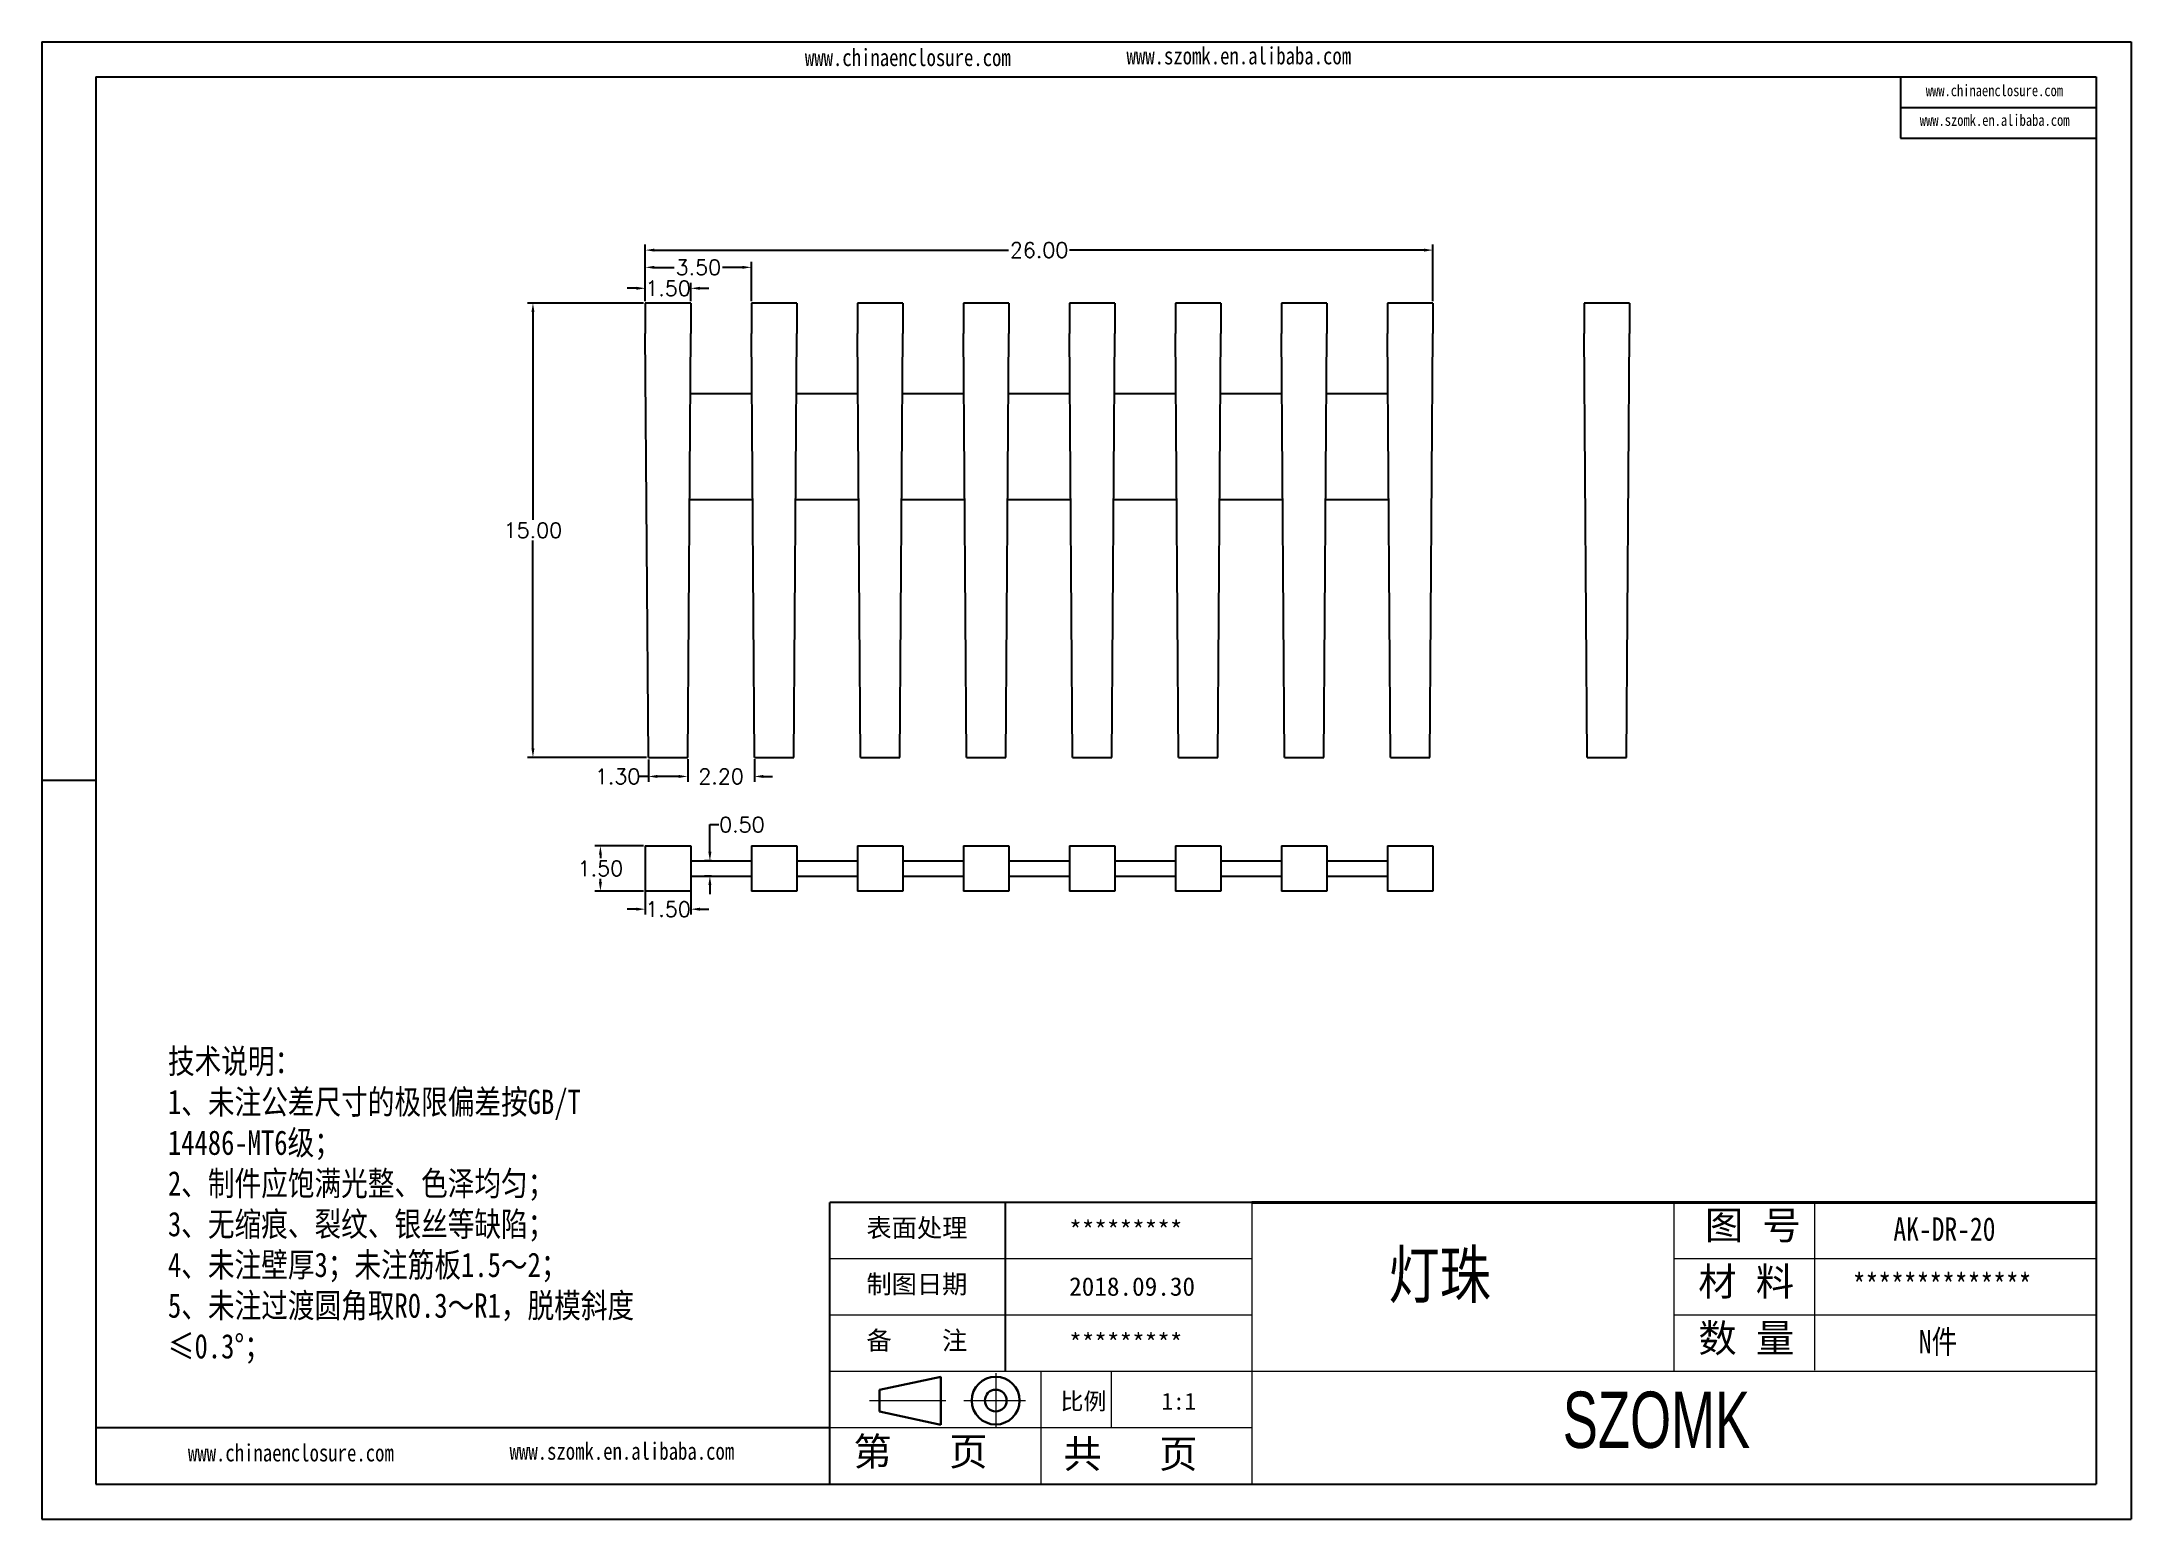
# Model space of a CAD drawing. Header units: inches. Extents: x 3261 to 5228, y 1126 to 1502.
# Drawn here: x 5159.5 to 5228.5, y 1125.7 to 1174.4 of the extents above; entities that cross this region are included whole.
import ezdxf

# ---------------------------------------------------------------- set-up
doc = ezdxf.new("R2010")
doc.units = ezdxf.units.IN
doc.header["$LTSCALE"] = 15
doc.linetypes.add('CENTER2', pattern=[28.575, 19.05, -3.175, 3.175, -3.175])
doc.layers.add('文字', color=81, linetype='Continuous')
for name, color, linetype, lineweight in [('粗实线', 7, 'Continuous', 30), ('细实线', 3, 'Continuous', 9), ('细点划线', 2, 'CENTER2', 9)]:
    doc.layers.add(name, color=color, linetype=linetype, lineweight=lineweight)
doc.styles.get("Standard").update_dxf_attribs({"font": 'txt', "bigfont": 'gbcbig.shx'})
doc.styles.add('宋体', font='', dxfattribs={"width": 0.8, "height": 3.5})
doc.styles.add('长仿宋', font='', dxfattribs={"width": 0.7, "height": 4})
doc.styles.get('宋体').set_extended_font_data('SimSun')
doc.styles.get('长仿宋').set_extended_font_data('SimSun')
doc.dimstyles.new('1', dxfattribs={"dimtxt": 0.5, "dimasz": 0.3, "dimexe": 0.18, "dimexo": 0.0625, "dimgap": 0.09, "dimtad": 0, "dimtih": 1, "dimtoh": 1, "dimzin": 0, "dimdsep": 46, "dimtxsty": 'Standard', "dimcen": 0, "dimadec": 0, "dimazin": 2, "dimtfac": 1, "dimtofl": 0, "dimtmove": 0, "dimatfit": 3, "dimfxl": 1, "dimtolj": 1, "dimtzin": 0, "dimarcsym": 0})

msp = doc.modelspace()

# ---------------------------------------------------------------- texts
at = {"width": 347.2716, "attachment_point": 1}
for s, insert, char_height in [('{\\fSimHei|b0|i0|c134|p49;表面处理}', (5186.726, 1135.58), 0.61102), ('{\\fSimHei|b0|i0|c134|p49;*********}', (5193.418, 1135.502), 0.61102), ('{\\fSimHei|b0|i0|c134|p49;制图日期}', (5186.726, 1133.722), 0.61102), ('{\\fSimHei|b0|i0|c134|p49;2018.\\fSimHei|b0|i0|c0|p49;09\\fSimHei|b0|i0|c134|p49;.\\fSimHei|b0|i0|c0|p49;30}', (5193.418, 1133.644), 0.611017), ('{\\fSimHei|b0|i0|c134|p49;备    注}', (5186.726, 1131.864), 0.61102), ('{\\fSimHei|b0|i0|c134|p49;*********}', (5193.418, 1131.786), 0.61102)]:
    msp.add_mtext(s, dxfattribs=dict(at, insert=insert, char_height=char_height))
at = {"layer": '文字', "color": 0, "attachment_point": 1, "style": '宋体'}
for s, insert, char_height, width in [('www.chinaenclosure.com', (5184.694, 1174.194), 0.56771, 9.97404), ('www.szomk.en.alibaba.com', (5195.312, 1174.25), 0.56771, 9.97404), ('www.chinaenclosure.com', (5221.698, 1173.011), 0.37847, 6.64936), ('www.szomk.en.alibaba.com', (5221.5, 1172.031), 0.37847, 6.64936), ('{\\H1.111x;技术说明：\\P1、未注公差尺寸的极限偏差按GB/T 14486-MT6级；\\P2、制件应饱满光整、色泽均匀；\\P3、无缩痕、裂纹、银丝等缺陷；\\P4、未注壁厚3；未注筋板1.5～2；\\P5、未注过渡圆角取R0.3～R1，脱模斜度≤0.3%%D；}', (5163.667, 1141.179), 0.72576, 16.34731), ('{\\H1.111x;AK-DR-20}', (5220.628, 1135.622), 0.69673, 8.05498), ('灯珠', (5203.959, 1134.504), 1.5483, 19.7943), ('{\\H1.111x;**************}', (5219.287, 1133.764), 0.69673, 8.05498), ('{\\H1.111x;N件}', (5221.47, 1131.906), 0.69673, 8.05498), ('www.chinaenclosure.com', (5164.327, 1128.132), 0.56771, 9.97404), ('www.szomk.en.alibaba.com', (5174.946, 1128.188), 0.56771, 9.97404)]:
    msp.add_mtext(s, dxfattribs=dict(at, insert=insert, char_height=char_height, width=width))
at = {"layer": '粗实线', "insert": (5209.713, 1129.868), "char_height": 1.85795, "width": 20.83502, "attachment_point": 1, "style": '长仿宋'}
msp.add_mtext('{\\fSTXinwei|b0|i0|c134|p2;SZOMK}', dxfattribs=at)
at = {"layer": '细实线', "color": 7, "attachment_point": 1}
for s, insert, char_height, width in [('{\\fSimSun|b0|i0|c134|p54;图 号}', (5214.405, 1135.826), 0.92897, 4.64486), ('{\\fSimSun|b0|i0|c134|p54;材 料   }', (5214.185, 1133.968), 0.92897, 4.64486), ('{\\fSimSun|b0|i0|c134|p54;数 量}', (5214.189, 1132.1), 0.92897, 4.19722), ('{\\fSimSun|b0|i0|c134|p54;比例}', (5193.132, 1129.83), 0.55738, 2.44674), ('{\\fSimSun|b0|i0|c134|p54;1:1}', (5196.47, 1129.83), 0.55738, 2.44674), ('{\\fSimSun|b0|i0|c134|p54;第   页}', (5186.296, 1128.356), 0.92897, 6.9673), ('{\\fSimSun|b0|i0|c134|p54; 共   页}', (5192.595, 1128.278), 0.92897, 6.9673)]:
    msp.add_mtext(s, dxfattribs=dict(at, insert=insert, char_height=char_height, width=width))

# ---------------------------------------------------------------- blocks, each defined once
blk = doc.blocks.new('*D89')
at = {"color": 0, "lineweight": -2}
for p, q in [((5179.364, 1165.803), (5175.537, 1165.803)), ((5175.717, 1165.503), (5175.717, 1158.643)), ((5175.717, 1151.103), (5175.717, 1157.963)), ((5179.464, 1150.803), (5175.537, 1150.803))]:
    blk.add_line(p, q, dxfattribs=at)
at = {"color": 0}
for points in [[(5175.667, 1165.503), (5175.767, 1165.503), (5175.717, 1165.803)], [(5175.667, 1151.103), (5175.767, 1151.103), (5175.717, 1150.803)]]:
    blk.add_solid(points, dxfattribs=at)
at = {"layer": 'Defpoints', "color": 0}
for p in [(5175.717, 1165.803), (5179.427, 1165.803), (5179.527, 1150.803)]:
    blk.add_point(p, dxfattribs=at)
at = {"color": 0, "insert": (5175.717, 1158.303), "char_height": 0.5, "attachment_point": 5}
blk.add_mtext('\\A1;15.00', dxfattribs=at)
blk = doc.blocks.new('*D90')
at = {"color": 0, "lineweight": -2}
for p, q in [((5179.427, 1165.866), (5179.427, 1167.731)), ((5179.727, 1167.551), (5191.42, 1167.551)), ((5205.127, 1167.551), (5193.434, 1167.551)), ((5205.427, 1165.866), (5205.427, 1167.731))]:
    blk.add_line(p, q, dxfattribs=at)
at = {"color": 0}
for points in [[(5179.727, 1167.601), (5179.727, 1167.501), (5179.427, 1167.551)], [(5205.127, 1167.601), (5205.127, 1167.501), (5205.427, 1167.551)]]:
    blk.add_solid(points, dxfattribs=at)
at = {"layer": 'Defpoints', "color": 0}
for p in [(5205.427, 1167.551), (5179.427, 1165.803), (5205.427, 1165.803)]:
    blk.add_point(p, dxfattribs=at)
at = {"color": 0, "insert": (5192.427, 1167.551), "char_height": 0.5, "attachment_point": 5}
blk.add_mtext('\\A1;26.00', dxfattribs=at)
blk = doc.blocks.new('*D91')
at = {"color": 0, "lineweight": -2}
for p, q in [((5179.427, 1165.866), (5179.427, 1166.47)), ((5180.927, 1165.866), (5180.927, 1166.47)), ((5179.127, 1166.29), (5178.827, 1166.29)), ((5181.227, 1166.29), (5181.527, 1166.29))]:
    blk.add_line(p, q, dxfattribs=at)
at = {"color": 0}
for points in [[(5179.127, 1166.34), (5179.127, 1166.24), (5179.427, 1166.29)], [(5181.227, 1166.34), (5181.227, 1166.24), (5180.927, 1166.29)]]:
    blk.add_solid(points, dxfattribs=at)
at = {"layer": 'Defpoints', "color": 0}
for p in [(5179.427, 1165.803), (5180.927, 1166.29), (5180.927, 1165.803)]:
    blk.add_point(p, dxfattribs=at)
at = {"color": 0, "insert": (5180.177, 1166.29), "char_height": 0.5, "attachment_point": 5}
blk.add_mtext('\\A1;1.50', dxfattribs=at)
blk = doc.blocks.new('*D92')
at = {"color": 0, "lineweight": -2}
for p, q in [((5179.427, 1165.866), (5179.427, 1167.162)), ((5182.927, 1165.866), (5182.927, 1167.162)), ((5179.727, 1166.982), (5180.379, 1166.982)), ((5182.627, 1166.982), (5181.975, 1166.982))]:
    blk.add_line(p, q, dxfattribs=at)
at = {"color": 0}
for points in [[(5179.727, 1167.032), (5179.727, 1166.932), (5179.427, 1166.982)], [(5182.627, 1167.032), (5182.627, 1166.932), (5182.927, 1166.982)]]:
    blk.add_solid(points, dxfattribs=at)
at = {"layer": 'Defpoints', "color": 0}
for p in [(5182.927, 1166.982), (5179.427, 1165.803), (5182.927, 1165.803)]:
    blk.add_point(p, dxfattribs=at)
at = {"color": 0, "insert": (5181.177, 1166.982), "char_height": 0.5, "attachment_point": 5}
blk.add_mtext('\\A1;3.50', dxfattribs=at)
blk = doc.blocks.new('*D93')
at = {"color": 0, "lineweight": -2}
for p, q in [((5179.364, 1147.889), (5177.764, 1147.889)), ((5177.944, 1147.589), (5177.944, 1147.479)), ((5179.364, 1146.389), (5177.764, 1146.389)), ((5177.944, 1146.689), (5177.944, 1146.799))]:
    blk.add_line(p, q, dxfattribs=at)
at = {"color": 0}
for points in [[(5177.894, 1147.589), (5177.994, 1147.589), (5177.944, 1147.889)], [(5177.894, 1146.689), (5177.994, 1146.689), (5177.944, 1146.389)]]:
    blk.add_solid(points, dxfattribs=at)
at = {"layer": 'Defpoints', "color": 0}
for p in [(5177.944, 1147.889), (5179.427, 1147.889), (5179.427, 1146.389)]:
    blk.add_point(p, dxfattribs=at)
at = {"color": 0, "insert": (5177.944, 1147.139), "char_height": 0.5, "attachment_point": 5}
blk.add_mtext('\\A1;1.50', dxfattribs=at)
blk = doc.blocks.new('*D94')
at = {"color": 0, "lineweight": -2}
for p, q in [((5179.427, 1146.606), (5179.427, 1145.614)), ((5180.927, 1146.606), (5180.927, 1145.614)), ((5179.127, 1145.794), (5178.827, 1145.794)), ((5181.227, 1145.794), (5181.527, 1145.794))]:
    blk.add_line(p, q, dxfattribs=at)
at = {"color": 0}
for points in [[(5179.127, 1145.844), (5179.127, 1145.744), (5179.427, 1145.794)], [(5181.227, 1145.844), (5181.227, 1145.744), (5180.927, 1145.794)]]:
    blk.add_solid(points, dxfattribs=at)
at = {"layer": 'Defpoints', "color": 0}
for p in [(5179.427, 1146.668), (5180.927, 1146.668), (5180.927, 1145.794)]:
    blk.add_point(p, dxfattribs=at)
at = {"color": 0, "insert": (5180.177, 1145.794), "char_height": 0.5, "attachment_point": 5}
blk.add_mtext('\\A1;1.50', dxfattribs=at)
blk = doc.blocks.new('*D95')
at = {"color": 0, "lineweight": -2}
for p, q in [((5181.558, 1147.689), (5181.558, 1148.585)), ((5181.558, 1148.585), (5181.858, 1148.585)), ((5181.615, 1147.389), (5181.378, 1147.389)), ((5181.615, 1146.889), (5181.378, 1146.889)), ((5181.558, 1146.589), (5181.558, 1146.289))]:
    blk.add_line(p, q, dxfattribs=at)
at = {"color": 0}
for points in [[(5181.508, 1147.689), (5181.608, 1147.689), (5181.558, 1147.389)], [(5181.508, 1146.589), (5181.608, 1146.589), (5181.558, 1146.889)]]:
    blk.add_solid(points, dxfattribs=at)
at = {"layer": 'Defpoints', "color": 0}
for p in [(5181.558, 1147.389), (5181.677, 1147.389), (5181.677, 1146.889)]:
    blk.add_point(p, dxfattribs=at)
at = {"color": 0, "insert": (5182.615, 1148.585), "char_height": 0.5, "attachment_point": 5}
blk.add_mtext('\\A1;0.50', dxfattribs=at)
blk = doc.blocks.new('*D96')
at = {"color": 0, "lineweight": -2}
for p, q in [((5179.527, 1150.732), (5179.527, 1149.996)), ((5180.827, 1150.741), (5180.827, 1149.996)), ((5179.527, 1150.176), (5179.227, 1150.176)), ((5180.527, 1150.176), (5179.827, 1150.176))]:
    blk.add_line(p, q, dxfattribs=at)
at = {"color": 0}
for points in [[(5179.827, 1150.226), (5179.827, 1150.126), (5179.527, 1150.176)], [(5180.527, 1150.226), (5180.527, 1150.126), (5180.827, 1150.176)]]:
    blk.add_solid(points, dxfattribs=at)
at = {"layer": 'Defpoints', "color": 0}
for p in [(5179.527, 1150.794), (5180.827, 1150.803), (5179.527, 1150.176)]:
    blk.add_point(p, dxfattribs=at)
at = {"color": 0, "insert": (5178.512, 1150.176), "char_height": 0.5, "attachment_point": 5}
blk.add_mtext('\\A1;1.30', dxfattribs=at)
blk = doc.blocks.new('*D97')
at = {"color": 0, "lineweight": -2}
for p, q in [((5180.827, 1150.741), (5180.827, 1149.996)), ((5183.027, 1150.741), (5183.027, 1149.996)), ((5180.527, 1150.176), (5180.227, 1150.176)), ((5183.327, 1150.176), (5183.627, 1150.176))]:
    blk.add_line(p, q, dxfattribs=at)
at = {"color": 0}
for points in [[(5180.527, 1150.226), (5180.527, 1150.126), (5180.827, 1150.176)], [(5183.327, 1150.226), (5183.327, 1150.126), (5183.027, 1150.176)]]:
    blk.add_solid(points, dxfattribs=at)
at = {"layer": 'Defpoints', "color": 0}
for p in [(5180.827, 1150.803), (5183.027, 1150.803), (5183.027, 1150.176)]:
    blk.add_point(p, dxfattribs=at)
at = {"color": 0, "insert": (5181.927, 1150.176), "char_height": 0.5, "attachment_point": 5}
blk.add_mtext('\\A1;2.20', dxfattribs=at)

# ---------------------------------------------------------------- dimensions: what is measured, and where the dimension line sits
for base, p1, p2, picture, middle in [((5205.427, 1167.551), (5179.427, 1165.803), (5205.427, 1165.803), '*D90', (5192.427, 1167.551)), ((5182.927, 1166.982), (5179.427, 1165.803), (5182.927, 1165.803), '*D92', (5181.177, 1166.982)), ((5180.927, 1166.29), (5179.427, 1165.803), (5180.927, 1165.803), '*D91', (5180.177, 1166.29)), ((5179.527, 1150.176), (5180.827, 1150.803), (5179.527, 1150.794), '*D96', (5178.512, 1150.176)), ((5183.027, 1150.176), (5180.827, 1150.803), (5183.027, 1150.803), '*D97', (5181.927, 1150.176)), ((5180.927, 1145.794), (5179.427, 1146.668), (5180.927, 1146.668), '*D94', (5180.177, 1145.794))]:
    dim = msp.add_linear_dim(base=base, p1=p1, p2=p2, dimstyle='1')
    dim.commit()
    dim.dimension.update_dxf_attribs({"geometry": picture, "text_midpoint": middle})
for base, p1, p2, picture, middle in [((5175.717, 1165.803), (5179.527, 1150.803), (5179.427, 1165.803), '*D89', (5175.717, 1158.303)), ((5177.944, 1147.889), (5179.427, 1146.389), (5179.427, 1147.889), '*D93', (5177.944, 1147.139))]:
    dim = msp.add_linear_dim(base=base, p1=p1, p2=p2, angle=90, dimstyle='1')
    dim.commit()
    dim.dimension.update_dxf_attribs({"geometry": picture, "text_midpoint": middle})
dim = msp.add_linear_dim(base=(5181.558, 1147.389), p1=(5181.677, 1146.889), p2=(5181.677, 1147.389), angle=90, dimstyle='1')
dim.commit()
dim.dimension.update_dxf_attribs({"geometry": '*D95', "text_midpoint": (5182.615, 1148.585), "dimtype": 160})

# ---------------------------------------------------------------- linework, layer by layer
for p, q in [((5159.503, 1174.428), (5228.479, 1174.428)), ((5159.503, 1174.428), (5159.503, 1125.657)), ((5228.479, 1174.428), (5228.479, 1125.657)), ((5161.288, 1173.266), (5227.318, 1173.266)), ((5161.288, 1173.266), (5161.288, 1126.818)), ((5220.867, 1173.266), (5220.867, 1171.25)), ((5227.318, 1173.266), (5227.318, 1126.818)), ((5220.867, 1172.258), (5227.318, 1172.258)), ((5220.867, 1171.25), (5227.318, 1171.25)), ((5180.927, 1165.803), (5179.427, 1165.803)), ((5179.427, 1165.803), (5179.427, 1164.803)), ((5179.427, 1165.803), (5179.427, 1164.803)), ((5180.927, 1165.803), (5180.927, 1164.803)), ((5184.427, 1165.803), (5182.927, 1165.803)), ((5182.927, 1165.803), (5182.927, 1164.803)), ((5184.427, 1165.803), (5184.427, 1164.803)), ((5187.927, 1165.803), (5186.427, 1165.803)), ((5186.427, 1165.803), (5186.427, 1164.803)), ((5187.927, 1165.803), (5187.927, 1164.803)), ((5191.427, 1165.803), (5189.927, 1165.803)), ((5189.927, 1165.803), (5189.927, 1164.803)), ((5191.427, 1165.803), (5191.427, 1164.803)), ((5194.927, 1165.803), (5193.427, 1165.803)), ((5193.427, 1165.803), (5193.427, 1164.803)), ((5194.927, 1165.803), (5194.927, 1164.803)), ((5198.427, 1165.803), (5196.927, 1165.803)), ((5196.927, 1165.803), (5196.927, 1164.803)), ((5198.427, 1165.803), (5198.427, 1164.803)), ((5201.927, 1165.803), (5200.427, 1165.803)), ((5200.427, 1165.803), (5200.427, 1164.803)), ((5201.927, 1165.803), (5201.927, 1164.803)), ((5205.427, 1165.803), (5203.927, 1165.803)), ((5203.927, 1165.803), (5203.927, 1164.803)), ((5205.427, 1165.803), (5205.427, 1164.803)), ((5211.919, 1165.803), (5210.419, 1165.803)), ((5210.419, 1165.803), (5210.419, 1164.803)), ((5211.919, 1165.803), (5211.919, 1164.803)), ((5179.527, 1150.803), (5179.427, 1164.803)), ((5180.827, 1150.803), (5180.927, 1164.803)), ((5183.027, 1150.803), (5182.927, 1164.803)), ((5184.327, 1150.803), (5184.427, 1164.803)), ((5186.527, 1150.803), (5186.427, 1164.803)), ((5187.827, 1150.803), (5187.927, 1164.803)), ((5190.027, 1150.803), (5189.927, 1164.803)), ((5191.327, 1150.803), (5191.427, 1164.803)), ((5193.527, 1150.803), (5193.427, 1164.803)), ((5194.827, 1150.803), (5194.927, 1164.803)), ((5197.027, 1150.803), (5196.927, 1164.803)), ((5198.327, 1150.803), (5198.427, 1164.803)), ((5200.527, 1150.803), (5200.427, 1164.803)), ((5201.827, 1150.803), (5201.927, 1164.803)), ((5204.027, 1150.803), (5203.927, 1164.803)), ((5205.327, 1150.803), (5205.427, 1164.803)), ((5210.519, 1150.803), (5210.419, 1164.803)), ((5211.819, 1150.803), (5211.919, 1164.803)), ((5182.941, 1162.803), (5180.913, 1162.803)), ((5186.441, 1162.803), (5184.413, 1162.803)), ((5189.941, 1162.803), (5187.913, 1162.803)), ((5193.441, 1162.803), (5191.413, 1162.803)), ((5196.941, 1162.803), (5194.913, 1162.803)), ((5200.441, 1162.803), (5198.413, 1162.803)), ((5203.941, 1162.803), (5201.913, 1162.803)), ((5182.966, 1159.303), (5180.888, 1159.303)), ((5186.466, 1159.303), (5184.388, 1159.303)), ((5189.966, 1159.303), (5187.888, 1159.303)), ((5193.466, 1159.303), (5191.388, 1159.303)), ((5196.966, 1159.303), (5194.888, 1159.303)), ((5200.466, 1159.303), (5198.388, 1159.303)), ((5203.966, 1159.303), (5201.888, 1159.303)), ((5179.527, 1150.803), (5180.827, 1150.803)), ((5183.027, 1150.803), (5184.327, 1150.803)), ((5186.527, 1150.803), (5187.827, 1150.803)), ((5190.027, 1150.803), (5191.327, 1150.803)), ((5193.527, 1150.803), (5194.827, 1150.803)), ((5197.027, 1150.803), (5198.327, 1150.803)), ((5200.527, 1150.803), (5201.827, 1150.803)), ((5204.027, 1150.803), (5205.327, 1150.803)), ((5210.519, 1150.803), (5211.819, 1150.803)), ((5161.288, 1150.042), (5159.503, 1150.042)), ((5159.503, 1148.236), (5159.503, 1125.657)), ((5179.427, 1147.889), (5180.927, 1147.889)), ((5179.427, 1147.889), (5179.427, 1146.389)), ((5180.927, 1147.889), (5180.927, 1146.389)), ((5182.927, 1147.889), (5182.927, 1146.389)), ((5182.927, 1147.889), (5184.427, 1147.889)), ((5184.427, 1147.889), (5184.427, 1146.389)), ((5186.427, 1147.889), (5186.427, 1146.389)), ((5186.427, 1147.889), (5187.927, 1147.889)), ((5187.927, 1147.889), (5187.927, 1146.389)), ((5189.927, 1147.889), (5189.927, 1146.389)), ((5189.927, 1147.889), (5191.427, 1147.889)), ((5191.427, 1147.889), (5191.427, 1146.389)), ((5193.427, 1147.889), (5193.427, 1146.389)), ((5193.427, 1147.889), (5194.927, 1147.889)), ((5194.927, 1147.889), (5194.927, 1146.389)), ((5196.927, 1147.889), (5196.927, 1146.389)), ((5196.927, 1147.889), (5198.427, 1147.889)), ((5198.427, 1147.889), (5198.427, 1146.389)), ((5200.427, 1147.889), (5200.427, 1146.389)), ((5200.427, 1147.889), (5201.927, 1147.889)), ((5201.927, 1147.889), (5201.927, 1146.389)), ((5203.927, 1147.889), (5203.927, 1146.389)), ((5203.927, 1147.889), (5205.427, 1147.889)), ((5205.427, 1147.889), (5205.427, 1146.389)), ((5180.927, 1147.389), (5182.927, 1147.389)), ((5184.427, 1147.389), (5186.427, 1147.389)), ((5187.927, 1147.389), (5189.927, 1147.389)), ((5191.427, 1147.389), (5193.427, 1147.389)), ((5194.927, 1147.389), (5196.927, 1147.389)), ((5198.427, 1147.389), (5200.427, 1147.389)), ((5201.927, 1147.389), (5203.927, 1147.389)), ((5180.927, 1146.389), (5179.427, 1146.389)), ((5180.927, 1146.889), (5182.927, 1146.889)), ((5184.427, 1146.389), (5182.927, 1146.389)), ((5184.427, 1146.889), (5186.427, 1146.889)), ((5187.927, 1146.389), (5186.427, 1146.389)), ((5187.927, 1146.889), (5189.927, 1146.889)), ((5191.427, 1146.389), (5189.927, 1146.389)), ((5191.427, 1146.889), (5193.427, 1146.889)), ((5194.927, 1146.389), (5193.427, 1146.389)), ((5194.927, 1146.889), (5196.927, 1146.889)), ((5198.427, 1146.389), (5196.927, 1146.389)), ((5198.427, 1146.889), (5200.427, 1146.889)), ((5201.927, 1146.389), (5200.427, 1146.389)), ((5201.927, 1146.889), (5203.927, 1146.889)), ((5205.427, 1146.389), (5203.927, 1146.389)), ((5199.449, 1136.108), (5185.514, 1136.108)), ((5185.514, 1126.818), (5185.514, 1136.108)), ((5191.32, 1130.534), (5191.32, 1136.108)), ((5185.514, 1128.676), (5161.288, 1128.676)), ((5161.288, 1126.818), (5227.318, 1126.818)), ((5159.503, 1125.657), (5228.479, 1125.657)), ((5159.503, 1125.657), (5191.436, 1125.657))]:
    msp.add_line(p, q)
at = {"layer": '粗实线', "color": 7, "lineweight": 40}
msp.add_line((5227.318, 1136.108), (5199.449, 1136.108), dxfattribs=at)
at = {"layer": '粗实线', "color": 7}
for p, q in [((5189.186, 1130.36), (5187.156, 1129.93)), ((5187.156, 1129.93), (5187.156, 1129.212)), ((5189.186, 1130.36), (5189.186, 1128.769)), ((5187.156, 1129.212), (5189.186, 1128.769))]:
    msp.add_line(p, q, dxfattribs=at)
for radius in [0.789, 0.359]:
    msp.add_circle((5190.993, 1129.571), radius, dxfattribs=at)
at = {"layer": '细实线', "color": 7}
for p, q in [((5199.449, 1136.108), (5199.449, 1126.818)), ((5213.383, 1136.108), (5213.383, 1130.534)), ((5218.028, 1136.108), (5218.028, 1130.573)), ((5199.449, 1134.25), (5185.514, 1134.25)), ((5227.318, 1134.25), (5213.383, 1134.25)), ((5199.449, 1132.392), (5185.514, 1132.392)), ((5227.318, 1132.392), (5213.383, 1132.392)), ((5227.318, 1130.534), (5185.514, 1130.534)), ((5192.481, 1130.534), (5192.481, 1126.818)), ((5194.804, 1130.534), (5194.804, 1128.676)), ((5199.449, 1128.676), (5185.514, 1128.676))]:
    msp.add_line(p, q, dxfattribs=at)
at = {"layer": '细点划线', "color": 7}
for p, q in [((5190.993, 1130.479), (5190.993, 1128.676)), ((5186.832, 1129.571), (5189.342, 1129.571)), ((5189.937, 1129.571), (5191.977, 1129.571))]:
    msp.add_line(p, q, dxfattribs=at)

msp.set_redraw_order([(e.dxf.handle, doc.entitydb.next_handle()) for e in msp.query("TEXT MTEXT ATTDEF DIMENSION ARC_DIMENSION")])  # texts and dimensions are drawn at this point

doc.saveas('drawing.dxf')
